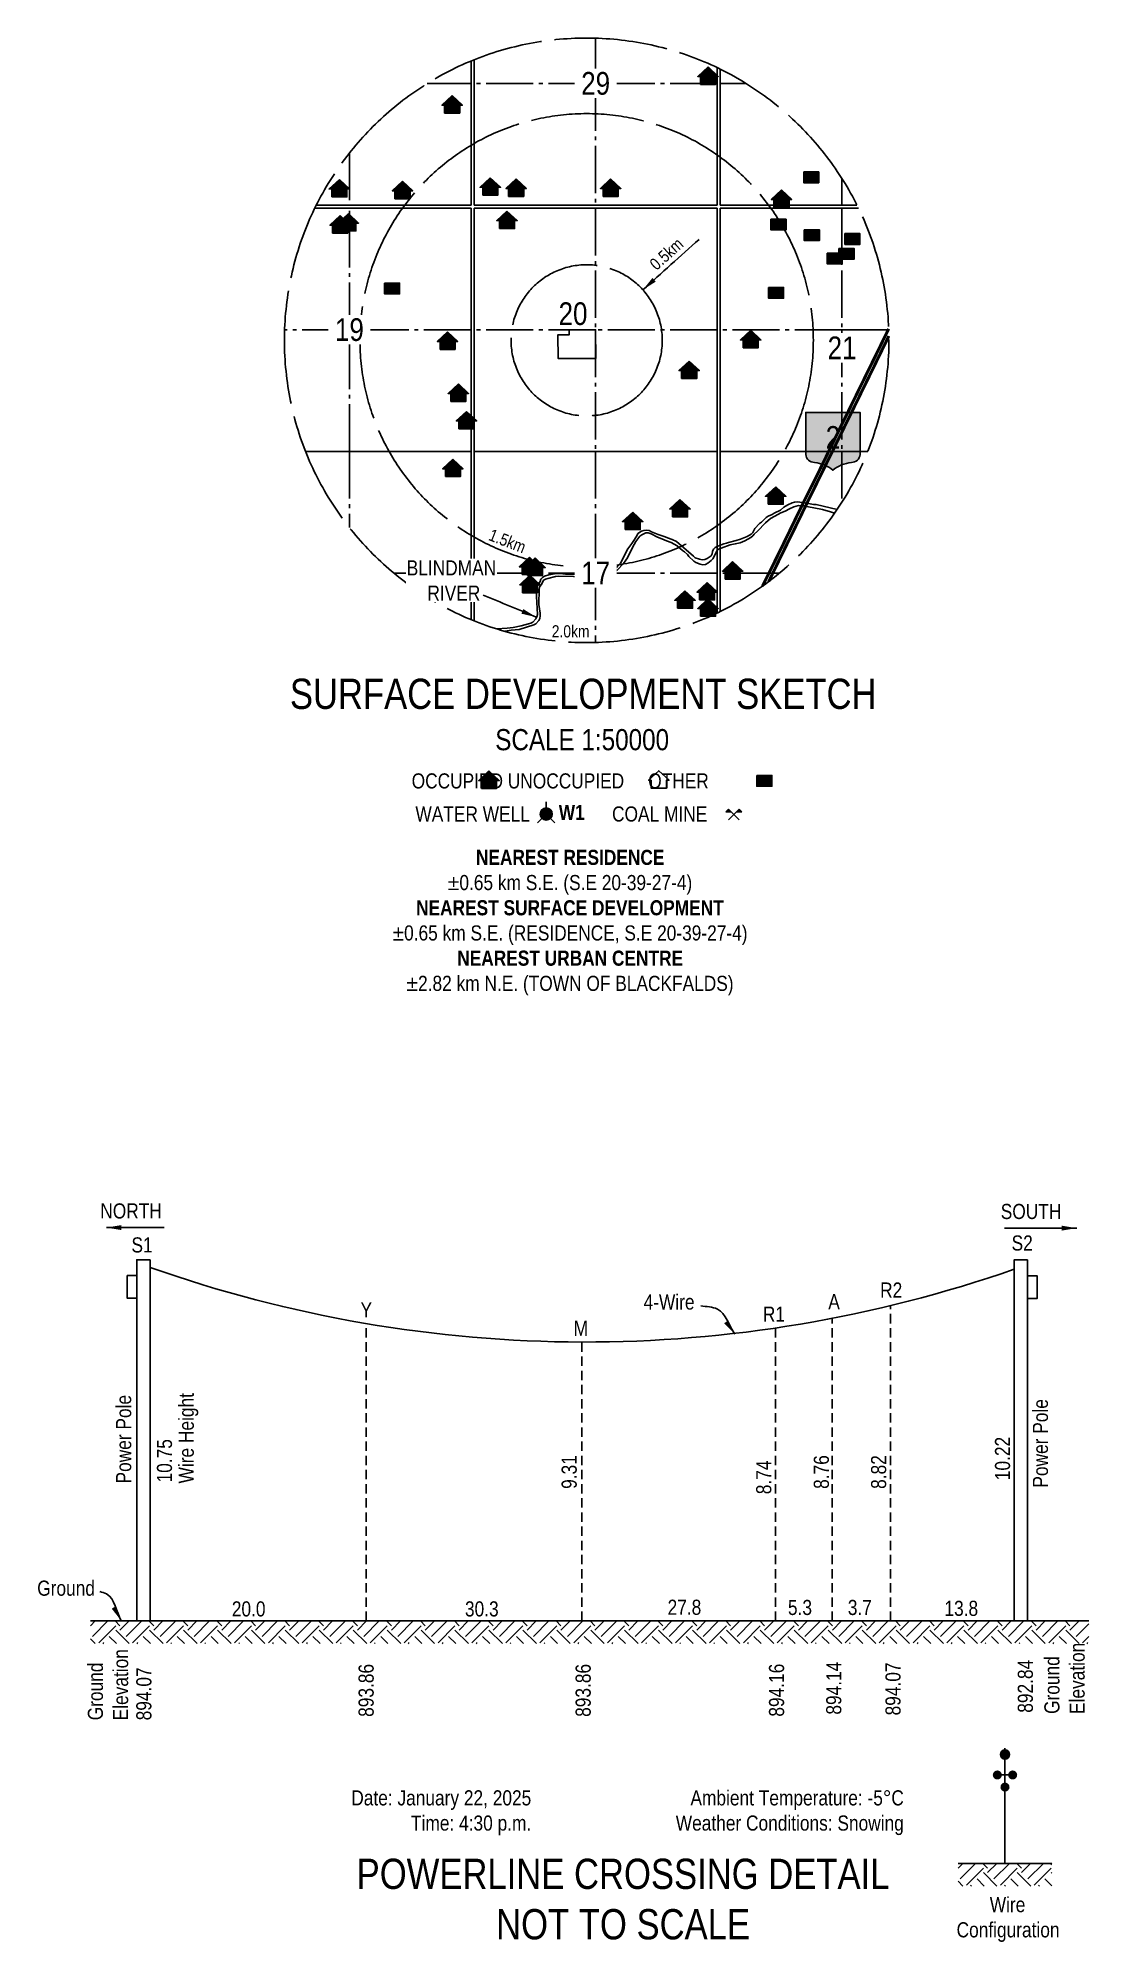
# Model space of a CAD drawing. Extents: x 300929 to 311962, y 5794822 to 5810027.
# Drawn here: x 302725 to 303420, y 5804676 to 5805935 of the extents above; entities that cross this region are included whole.
import ezdxf
from ezdxf.enums import TextEntityAlignment as Align

# ---------------------------------------------------------------- set-up
doc = ezdxf.new("R2010")
doc.units = 0
doc.header["$LTSCALE"] = 5
for name, pattern in [('foc-BUFFER', [16.75, 15, -1.75]), ('foc-QUARTERLINE', [33, 25, -3, 2, -3]), ('foc-TIELINE', [1.875, 1.25, -0.625]), ('foc-TOPO', [1, 0.2, -0.8])]:
    doc.linetypes.add(name, pattern=pattern)
for name, color, linetype in [('AS-POWER', 104, 'foc-POWER'), ('AS-POWER-EXISTING-T', 72, 'Continuous'), ('AS-RESIDENCE', 14, 'Continuous'), ('AS-SYMBOL', 7, 'Continuous'), ('AUX-BUFFER', 7, 'foc-BUFFER'), ('AUX-LABELS', 1, 'Continuous'), ('CG-NOTES', 7, 'Continuous'), ('DETAIL-T', 7, 'Continuous'), ('F-WS-S', 8, 'Continuous'), ('L-BD', 7, 'Continuous'), ('L-QSEC', 8, 'foc-QUARTERLINE'), ('L-SEC', 7, 'Continuous'), ('L-TIE', 7, 'foc-TIELINE'), ('P-CROSSINGS-GROUND', 48, 'foc-TOPO'), ('P-CROSSINGS-LINE', 3, 'Continuous'), ('P-PROPOSED', 10, 'Continuous'), ('ROUTE-MAP-HWY', 2, 'Continuous'), ('S-7', 6, 'Continuous'), ('T-CREEK', 160, 'Continuous'), ('T-WATER-T', 170, 'Continuous')]:
    doc.layers.add(name, color=color, linetype=linetype)
doc.styles.add('120', font='ARIALN.TTF', dxfattribs={"height": 13})
doc.styles.add('60L', font='ARIALN.TTF', dxfattribs={"height": 7.349999999999999})
doc.styles.add('80CG', font='ARIALN.TTF', dxfattribs={"height": 10})
doc.styles.add('80L', font='ARIALN.TTF', dxfattribs={"height": 10})
doc.styles.add('80V', font='ARIALN.TTF', dxfattribs={"oblique": 20.00000000000001, "height": 2})
doc.styles.add('BOLD', font='ARIALNB.TTF')
doc.styles.add('foc-LtypeFont', font='ARIALN.TTF', dxfattribs={"height": 7.349999999999999})
doc.styles.add('TXT', font='ARIALN.TTF', dxfattribs={"height": 0.2})
doc.linetypes.add('foc-POWER', pattern='A,6,-1,["P",foc-LtypeFont,S=0.2,R=0,X=-0.625,Y=-0.75],-1.239999999999999,4', length=12.24)
doc.dimstyles.new('Compass 5 000', dxfattribs={"dimscale": 5, "dimtxt": 9, "dimasz": 2, "dimexe": 0.2, "dimexo": 0.0625, "dimgap": 0.5, "dimtad": 0, "dimtih": 1, "dimtoh": 1, "dimzin": 0, "dimdsep": 46, "dimtxsty": '80CG', "dimcen": 0.1, "dimse1": 1, "dimse2": 1, "dimclrd": 256, "dimclrt": 256, "dimaunit": 1, "dimadec": 4, "dimazin": 0, "dimtfac": 0.06, "dimtofl": 0, "dimtmove": 0, "dimatfit": 1, "dimfxl": 0.2, "dimtolj": 1, "dimtzin": 0, "dimlwd": -1, "dimarcsym": 0})

msp = doc.modelspace()

# ---------------------------------------------------------------- texts
at = {"attachment_point": 1, "style": '60L'}
for s, width, insert, char_height, rotation in [('0.5km', 28.39186019621588, (303128.6168184469, 5805787.048565554), 7.999433680000029, 41.99885131081468), ('2.0km', 28.39186019621589, (303064.6908877409, 5805546.710074255), 8.000000000000057, 359.9976081177581)]:
    msp.add_mtext_dynamic_manual_height_columns(s, width=width, gutter_width=47.50000000000021, heights=[0], dxfattribs=dict(at, insert=insert, char_height=char_height, rotation=rotation))
at = {"layer": 'AS-POWER-EXISTING-T', "char_height": 10.00020671890652, "attachment_point": 7, "rotation": 90.00000000000001, "style": '80L'}
for insert in [(302786.5117926789, 5804978.882489995), (303393.1535807777, 5804976.134169769)]:
    msp.add_mtext_dynamic_manual_height_columns('Power Pole', width=177.0671946362118, gutter_width=50.00611424758896, heights=[0], dxfattribs=dict(at, insert=insert))
at = {"layer": 'CG-NOTES', "insert": (302869.9533902481, 5805398.143082536), "char_height": 10.00000000000006, "width": 412.3994344135012, "attachment_point": 1, "style": '80CG'}
msp.add_mtext('\\pi144.55;{\\fArial Narrow|b1|i0|c0|p34;NEAREST RESIDENCE}\\P\\pi125.93;±0.65 km S.E. (S.E 20-39-27-4)\\P\\pi104.93;{\\fArial Narrow|b1|i0|c0|p34;NEAREST SURFACE DEVELOPMENT}\\P\\pi89.341;±0.65 km S.E. (RESIDENCE, S.E 20-39-27-4)\\P\\pi132.15;{\\fArial Narrow|b1|i0|c0|p34;NEAREST URBAN CENTRE}\\P\\pi98.587;±2.82 km N.E. (TOWN OF BLACKFALDS)', dxfattribs=at)
at = {"layer": 'DETAIL-T', "color": 3, "style": '80CG'}
for s, insert, char_height, width, attachment_point in [('\\pi2.3966;SURFACE DEVELOPMENT SKETCH\\P\\pi138.28;{\\H0.7x;SCALE 1:50000}', (302889.0118684794, 5805511.366434295), 20.00000000000012, 390.0592034310199, 1), ('POWERLINE CROSSING DETAIL\\PNOT TO SCALE', (303111.8574499495, 5804703.77387194), 20.00041343781304, 360.8521547481207, 5)]:
    msp.add_mtext(s, dxfattribs=dict(at, insert=insert, char_height=char_height, width=width, attachment_point=attachment_point))
at = {"layer": 'L-BD', "char_height": 10.00020671890652, "style": '80L'}
for s, width, insert, attachment_point in [('NORTH', 48.76269802277942, (302806.6551193736, 5805164.219008652), 3), ('SOUTH', 48.76269802277942, (303401.8722316185, 5805163.85641067), 3), ('S2', 48.76269802277942, (303382.981275405, 5805142.989407486), 3), ('S1', 48.76269802277942, (302800.5675030109, 5805141.717044547), 3), ('R2', 48.76269802277942, (303296.603073062, 5805111.85971277), 3), ('Y', 12.61705320600274, (302945.7739592456, 5805098.766580993), 3), ('4-Wire', 95.65503494415277, (303159.1625489505, 5805103.956758524), 3), ('R1', 48.76269802277942, (303219.0004062449, 5805095.930464405), 3), ('A', 48.76269802277942, (303255.2898777396, 5805104.16023728), 3), ('^IM', 12.61705320600274, (303088.6840654711, 5805086.523307646), 3), ('Ground', 177.0671946362118, (302724.1820001606, 5804904.457949296), 7), ('20.0', 177.0671946362118, (302852.9606553745, 5804890.73296622), 7), ('30.3', 177.0671946362118, (303007.2370144569, 5804890.73296622), 7), ('27.8', 177.0671946362118, (303141.3217263984, 5804891.827864945), 7), ('5.3', 177.0671946362118, (303220.966795104, 5804891.706683673), 7), ('3.7', 177.0671946362118, (303260.582087324, 5804891.706683673), 7), ('13.8', 177.0671946362118, (303324.5125645681, 5804891.129914203), 7), ('Date: January 22, 2025\\PTime: 4:30 p.m.', 156.1801874294163, (303051.1090465973, 5804775.851207366), 3), ('Ambient Temperature: -5%%DC\\PWeather Conditions: Snowing', 184.6352507890536, (303297.6377693294, 5804775.851207366), 3), ('\\pi77.091;Wire\\P\\pi55.139;Configuration', 177.0671946362118, (303277.4156187036, 5804675.530820613), 7)]:
    msp.add_mtext_dynamic_manual_height_columns(s, width=width, gutter_width=50.00611424758896, heights=[0], dxfattribs=dict(at, insert=insert, attachment_point=attachment_point))
at = {"layer": 'L-BD', "char_height": 10.00020671890652, "attachment_point": 7, "rotation": 90.00000000000001, "style": '80L'}
for s, insert in [('Wire Height', (302830.8132098506, 5804978.882489995)), ('10.75', (302813.509933326, 5804979.550314763)), ('10.22', (303368.0962165286, 5804981.049381299)), ('9.31', (303081.3286262323, 5804975.294467968)), ('8.74', (303210.0911145587, 5804971.767395976)), ('8.76', (303248.1925254283, 5804975.294467968)), ('8.82', (303286.0999624775, 5804975.294467968)), ('Ground\\PElevation', (302784.5006884503, 5804822.153323397)), ('Ground\\PElevation', (303417.4399217166, 5804826.360192213)), ('894.07', (302799.8867246092, 5804822.153323397)), ('893.86', (302946.9756501998, 5804824.447051256)), ('893.86', (303090.5897247387, 5804824.447051256)), ('894.16', (303218.5481804606, 5804824.585950518)), ('894.14', (303256.4147581243, 5804825.930214923)), ('894.07', (303295.6261939306, 5804825.408563722)), ('892.84', (303383.1818468051, 5804827.173675492))]:
    msp.add_mtext_dynamic_manual_height_columns(s, width=177.0671946362118, gutter_width=50.00611424758896, heights=[0], dxfattribs=dict(at, insert=insert))

# ---------------------------------------------------------------- blocks, each defined once
blk = doc.blocks.new('res_occ')
for points in [[(0.1000986410450423, 0.8906701123119093), (-1.256710929257224, -0.3736609102117654), (1.456908211347308, -0.3736609102117654)], [(-0.8999013589549576, -1.425351696405505), (1.100098641045042, -1.425351696405505), (1.100098641045042, -0.3736609102117654), (-0.8999013589549576, -0.3736609102117654)]]:
    blk.add_hatch(color=14).paths.add_polyline_path(points)
at = {"color": 14}
for points in [[(0.1000986410450423, 0.8906701123119093), (-1.256710929257224, -0.3736609102117654), (1.456908211347308, -0.3736609102117654)], [(-0.8999013589549576, -1.425351696405505), (1.100098641045042, -1.425351696405505), (1.100098641045042, -0.3736609102117654), (-0.8999013589549576, -0.3736609102117654)]]:
    blk.add_lwpolyline(points, close=True, dxfattribs=at)
blk = doc.blocks.new('res_other')
blk.add_hatch(color=14).paths.add_polyline_path([(-1.090095315060079, 0.7346452188390687), (0.90990468493992, 0.7346452188390687), (0.90990468493992, -0.6930058059827389), (-1.090095315060079, -0.6930058059827389)])
at = {"color": 14}
blk.add_lwpolyline([(-1.090095315060079, 0.7346452188390687), (0.90990468493992, 0.7346452188390687), (0.90990468493992, -0.6930058059827389), (-1.090095315060079, -0.6930058059827389)], close=True, dxfattribs=at)
blk = doc.blocks.new('hwy_primary')
h = blk.add_hatch(color=255)
edge = h.paths.add_edge_path()
edge.add_line((-12.55651075217338, -6.465665019121843), (-12.55651075217338, 12.06093235083426))
edge.add_line((-12.55651075217338, 12.06093235083426), (11.38723733709685, 12.06093235083426))
edge.add_line((11.3872373370973, 12.06093235083426), (11.3872373370973, -6.465665021572022))
edge.add_arc((7.745863239457321, -6.323210403470512), 3.644159524111412, 267.0356154126261, 357.75966761743825, ccw=False)
edge.add_arc((9.389805930542025, -25.65009731670352), 15.79425859854451, 96.66228240425568, 129.1626000068807)
edge.add_arc((-10.5590793456181, -25.65009731670352), 15.79425859854473, 50.83739999311933, 83.33771759574431)
edge.add_arc((-8.915136654535672, -6.323210403470512), 3.644159524110878, 182.2403323825618, 272.9643845873739, ccw=False)
at = {"color": 3}
blk.add_lwpolyline([(-12.55651075217338, -6.465665019121843), (-12.55651075217338, 12.06093235083426), (11.3872373370973, 12.06093235083426), (11.3872373370973, -6.465665021572022, -0.4179197440755494), (7.557404830548421, -9.96249358361456, 0.1427676877764801), (-0.5846367075391754, -13.40391020653124, 0.14276768777648), (-8.726678245624498, -9.96249358361456, -0.4179197440755494), (-12.55651075217338, -6.465665021572022)], format="xyb", dxfattribs=at)
at = {"color": 3, "style": '80V', "flags": 8}
blk.add_attdef('HWY', text='', height=10, dxfattribs=at).set_placement((-0.5846367075391754, 1.049219383609852), align=Align.MIDDLE_CENTER)
blk = doc.blocks.new('res_abd')
at = {"color": 14}
blk.add_lwpolyline([(-1.132277761354271, -0.5720981349267277), (-1.132277761354271, -1.623788921120512), (0.8677222386457287, -1.623788921120512), (0.8677222386457287, -0.5720981349267277), (1.224531808947995, -0.5720981349267277), (-0.1322777613542712, 0.6922328875969472), (-1.489087331656537, -0.5720981349267277)], close=True, dxfattribs=at)
blk = doc.blocks.new('WAT')
h = blk.add_hatch(color=255)
h.dxf.hatch_style = 1
edge = h.paths.add_edge_path()
edge.add_arc((0, -9.095e-13), 0.9, 0, 360)
at = {"color": 170}
for p, q in [((0, 0.8163600828529524), (0, 1.632720165708633)), ((-0.5772537504765296, -0.5772537504772118), (-1.154507500952831, -1.154507500953513)), ((0.5772537504763023, -0.5772537504772118), (1.154507500952604, -1.154507500953513))]:
    blk.add_line(p, q, dxfattribs=at)
blk.add_circle((0, -9.095e-13), 0.8, dxfattribs=at)
blk = doc.blocks.new('Mine')
at = {"layer": 'AS-SYMBOL'}
h = blk.add_hatch(color=161, dxfattribs=at)
h.dxf.hatch_style = 1
h.paths.add_polyline_path([(-0.7071067811866669, 0.7071067811862122), (-1.06066017178, 0.3535533905931061), (-0.3535533905933335, 0.3535533905931061)])
h = blk.add_hatch(color=161, dxfattribs=at)
h.dxf.hatch_style = 1
h.paths.add_polyline_path([(0.7071067811866669, 0.7071067811862122), (0.3535533905933335, 0.3535533905931061), (1.060660171779545, 0.3535533905931061)])
at = {"layer": 'AS-SYMBOL', "color": 161}
for p, q in [((-0.7071067811866669, 0.7071067811862122), (-1.06066017178, 0.3535533905931061)), ((-1.06066017178, 0.3535533905931061), (-0.3535533905933335, 0.3535533905931061)), ((-0.7071067811866669, 0.7071067811862122), (0, 0)), ((0, 0), (-0.7071067811866669, -0.7071067811866669)), ((0, 0), (0.7071067811866669, 0.7071067811862122)), ((0, 0), (0.7071067811866669, -0.7071067811871217)), ((1.060660171779545, 0.3535533905931061), (0.3535533905933335, 0.3535533905931061)), ((0.7071067811866669, 0.7071067811862122), (1.060660171779545, 0.3535533905931061))]:
    blk.add_line(p, q, dxfattribs=at)
blk = doc.blocks.new('*U46')
at = {"layer": 'AS-RESIDENCE', "color": 14}
blk.add_lwpolyline([(130.0094260589617, -1.322521192724991), (140.0094260589617, -1.322521192724991), (140.0094260589617, -8.460776316836304), (130.0094260589617, -8.460776316836304)], close=True, dxfattribs=at)
at = {"layer": 'AS-RESIDENCE', "xscale": 5, "yscale": 5, "zscale": 5}
for name, p in [('res_occ', (-47.66033743372054, -2.875563331927253)), ('res_abd', (65.90965907502368, -1.710213968765913)), ('res_other', (135.4800298692175, -5.025206517771323))]:
    blk.add_blockref(name, p, dxfattribs=at)
at = {"layer": 'AS-SYMBOL', "color": 161, "xscale": 5, "yscale": 5, "zscale": 5}
blk.add_blockref('Mine', (114.9598472938055, -27.19839295274051), dxfattribs=at)
at = {"layer": 'F-WS-S', "xscale": 5, "yscale": 5, "zscale": 5}
blk.add_blockref('WAT', (-9.254789702994005, -26.90360913026706), dxfattribs=at)
at = {"layer": 'CG-NOTES', "char_height": 12, "style": '80CG'}
for s, insert, width, attachment_point in [('{\\H0.83333x;OCCUPIED^IUNOCCUPIED^I    OTHER}', (0, 0), 324.7070996215837, 2), ('\\pi0.13844;{\\H0.83333x;WATER WELL}', (-95.95369187874485, -21.87437678256902), 75.42665648021827, 1), ('\\pi0.33285;{\\H0.83333x;COAL MINE}', (33.96449791120948, -21.87437678256902), 62.52084180081854, 1)]:
    blk.add_mtext(s, dxfattribs=dict(at, insert=insert, width=width, attachment_point=attachment_point))
at = {"layer": 'T-WATER-T', "style": 'BOLD'}
blk.add_text('W1', height=10, dxfattribs=at).set_placement((-0.9772980101097506, -30.83371539245417))

# ---------------------------------------------------------------- hatches: boundary and pattern name
at = {"layer": 'AS-POWER-EXISTING-T'}
h = msp.add_hatch(color=256, dxfattribs=at)
h.dxf.hatch_style = 1
edge = h.paths.add_edge_path()
edge.add_arc((303364.5847319859, 5804799.541426372), 2.999759309414582, 0, 360)
h = msp.add_hatch(color=256, dxfattribs=at)
h.dxf.hatch_style = 1
edge = h.paths.add_edge_path()
edge.add_arc((303359.5054244225, 5804785.988082455), 2.999759309414582, 0, 360)
h = msp.add_hatch(color=256, dxfattribs=at)
h.dxf.hatch_style = 1
edge = h.paths.add_edge_path()
edge.add_arc((303364.5847319859, 5804777.986791882), 2.999759309414582, 0, 360)
h = msp.add_hatch(color=256, dxfattribs=at)
h.dxf.hatch_style = 1
edge = h.paths.add_edge_path()
edge.add_arc((303369.6640395494, 5804785.990325877), 2.999759309414582, 0, 360)
at = {"layer": 'P-CROSSINGS-GROUND'}
h = msp.add_hatch(dxfattribs=at)
h.set_pattern_fill('EARTH', color=256, scale=2.50005167972663, angle=45)
h.set_pattern_definition([(45, (-14761.09108837501, -16653.04616869528), (1.776393560054587e-15, 22.45110439985416), [15.87532816626403, -15.87532816626403]), (45, (-14765.30067045, -16648.83658662046), (1.776393560054587e-15, 22.45110439985416), [15.87532816626403, -15.87532816626403]), (45, (-14769.510252525, -16644.62700454668), (1.776393560054587e-15, 22.45110439985416), [15.87532816626403, -15.87532816626403]), (135, (-14769.510252525, -16641.82061649558), (-22.45110439985416, 1.776393560054587e-15), [15.875328166264, -15.875328166264]), (135, (-14765.30067045, -16637.61103442076), (-22.45110439985416, 1.776393560054587e-15), [15.875328166264, -15.875328166264]), (135, (-14761.09108837501, -16633.40145234699), (-22.45110439985416, 1.776393560054587e-15), [15.875328166264, -15.875328166264])])
h.paths.add_polyline_path([(303420.1260055596, 5804872.886994733), (303420.1260055595, 5804887.887304794), (302759.4004612019, 5804887.887304793), (302759.4004612019, 5804872.886994732)])
h = msp.add_hatch(dxfattribs=at)
h.set_pattern_fill('EARTH', color=256, scale=2.50005167972663, angle=45)
h.set_pattern_definition([(45, (-14815.56150024459, -16813.42224276644), (1.776393560054587e-15, 22.45110439985416), [15.87532816626403, -15.87532816626403]), (45, (-14819.77108231952, -16809.21266069169), (1.776393560054587e-15, 22.45110439985416), [15.87532816626403, -15.87532816626403]), (45, (-14823.98066439448, -16805.00307861685), (1.776393560054587e-15, 22.45110439985416), [15.87532816626403, -15.87532816626403]), (135, (-14823.98066439448, -16802.19669056674), (-22.45110439985416, 1.776393560054587e-15), [15.875328166264, -15.875328166264]), (135, (-14819.77108231952, -16797.987108492), (-22.45110439985416, 1.776393560054587e-15), [15.875328166264, -15.875328166264]), (135, (-14815.56150024459, -16793.77752641716), (-22.45110439985416, 1.776393560054587e-15), [15.875328166264, -15.875328166264])])
h.paths.add_polyline_path([(303395.6144008819, 5804712.510920638), (303395.6144008819, 5804727.511230714), (303333.555063088, 5804727.511230715), (303333.555063088, 5804712.510920638)])

# ---------------------------------------------------------------- linework, layer by layer
at = {"layer": 'AS-POWER'}
msp.add_arc((303086.5380985338, 5805934.430769661), 861.9764056394529, 250.5032850089962, 289.2485365612324, dxfattribs=at)
at = {"layer": 'AS-POWER-EXISTING-T'}
for p, q in [((303364.5847319859, 5804799.541426372), (303364.5847319859, 5804803.840080013)), ((303364.5847319859, 5804727.511230714), (303364.5847319859, 5804799.541426372)), ((303359.5054244225, 5804785.988082455), (303364.5847319859, 5804785.989204174)), ((303364.5847319859, 5804785.989204174), (303369.6640395494, 5804785.990325877))]:
    msp.add_line(p, q, dxfattribs=at)
for points in [[(302798.8510488954, 5805126.879652903), (302790.0682851069, 5805126.879652903), (302790.0682851069, 5804887.887304793), (302798.8510488954, 5804887.887304793)], [(303379.4856337002, 5805126.879652903), (303370.7028699106, 5805126.879652903), (303370.7028699106, 5804887.887304793), (303379.4856337002, 5804887.887304793)], [(302783.7760913158, 5805116.586670412), (302790.0682851069, 5805116.586670412), (302790.0682851069, 5805101.447235598), (302783.7760913158, 5805101.447235598)], [(303379.4856337002, 5805116.315233493), (303385.7778274934, 5805116.315233493), (303385.7778274934, 5805101.175798679), (303379.4856337002, 5805101.175798679)]]:
    msp.add_lwpolyline(points, close=True, dxfattribs=at)
msp.add_circle((303364.5847319859, 5804799.541426372), 2.999759309414582, dxfattribs=at)
at = {"layer": 'AUX-BUFFER'}
for radius in [199.9858420000004, 149.9893815000005, 49.99646050000011]:
    msp.add_circle((303087.7734054455, 5805735.262235446), radius, dxfattribs=at)
at = {"layer": 'L-QSEC', "color": 253, "ltscale": 0.25}
for p, q in [((303093.727369681, 5805935.159335444), (303093.727369681, 5805905.184322145)), ((303011.2483434859, 5805905.184322109), (302982.3188764987, 5805905.184322099)), ((303093.7273695889, 5805905.184322081), (303013.2601696148, 5805905.184322109)), ((303093.727369681, 5805905.184322145), (303093.727369681, 5805824.717122145)), ((303174.1944234859, 5805905.184322109), (303093.7273696472, 5805905.184322081)), ((303176.2062496439, 5805905.18432218), (303193.2279342607, 5805905.18432218)), ((302930.781289681, 5805859.147751334), (302930.781289681, 5805824.717122145)), ((303256.673449681, 5805842.345754752), (303256.673449681, 5805824.717122145)), ((302930.7812896109, 5805742.238242144), (302930.7812896107, 5805822.705442145)), ((303093.727369681, 5805822.705442142), (303093.7273696782, 5805742.238242145)), ((303256.673449681, 5805822.705442142), (303256.6734496782, 5805742.238242145)), ((302930.7812896472, 5805742.238242151), (302887.9098942237, 5805742.238242167)), ((302930.7811434217, 5805661.771188413), (302930.781289611, 5805742.238388333)), ((303011.2483434275, 5805742.23824218), (302930.7812895888, 5805742.238242151)), ((303093.7273696465, 5805742.23824211), (303013.2601696441, 5805742.238242109)), ((303093.7273696443, 5805742.238242086), (303093.7273696472, 5805661.771042083)), ((303174.1945696438, 5805742.238242109), (303093.7273696461, 5805742.23824211)), ((303256.6734496472, 5805742.238242151), (303176.2062496731, 5805742.23824218)), ((303256.6734496782, 5805742.23824215), (303256.673449681, 5805661.771042148)), ((303287.6369166665, 5805742.238242162), (303256.6734495888, 5805742.238242151)), ((302930.781289681, 5805661.771042145), (302930.781289681, 5805611.376719559)), ((303093.7273696472, 5805661.771042081), (303093.7273696472, 5805581.303842081)), ((303256.673449681, 5805661.771042145), (303256.673449681, 5805628.178716141)), ((303011.2483434859, 5805581.30384211), (302960.1375620446, 5805581.303842091)), ((303093.7273695889, 5805581.303842081), (303013.2601696148, 5805581.30384211)), ((303093.727369681, 5805581.303842145), (303093.727369681, 5805535.365135448)), ((303174.1944234859, 5805581.30384211), (303093.7273696472, 5805581.303842081)), ((303215.4092488525, 5805581.303842098), (303176.2062496148, 5805581.30384211))]:
    msp.add_line(p, q, dxfattribs=at)
at = {"layer": 'L-SEC', "color": 253}
for p, q in [((303011.2484165602, 5805905.18432218), (303011.2484030757, 5805920.02701994)), ((303013.260169644, 5805920.847440879), (303013.260169644, 5805905.184322145)), ((303174.1944965602, 5805905.18432218), (303174.1944870889, 5805915.610468511)), ((303176.2062496439, 5805914.632698643), (303176.2062496439, 5805905.184322145)), ((303011.248489644, 5805824.717122145), (303011.2484165602, 5805905.18432218)), ((303013.260169644, 5805905.184322145), (303013.260169644, 5805824.717122145)), ((303174.1945696439, 5805824.717122145), (303174.1944965602, 5805905.18432218)), ((303176.2062496439, 5805905.184322145), (303176.2062496439, 5805824.717122145)), ((302930.7812896463, 5805822.705442145), (302907.9181064192, 5805822.705442145)), ((302908.9105167639, 5805824.717122145), (302930.7812896459, 5805824.717122145)), ((302930.7812896459, 5805824.717122145), (303011.248489644, 5805824.717122145)), ((303011.248489644, 5805822.705442145), (302930.7812896463, 5805822.705442145)), ((303011.2484896441, 5805742.238242144), (303011.248489644, 5805822.705442145)), ((303013.260169644, 5805824.717122145), (303093.7273696459, 5805824.717122145)), ((303013.260169644, 5805822.705442145), (303013.2601696411, 5805742.238242147)), ((303093.7273696463, 5805822.705442145), (303013.260169644, 5805822.705442145)), ((303093.7273696459, 5805824.717122145), (303174.1945696439, 5805824.717122145)), ((303174.1945696439, 5805822.705442145), (303093.7273696463, 5805822.705442145)), ((303174.1945696441, 5805742.238242144), (303174.1945696439, 5805822.705442145)), ((303176.2062496439, 5805824.717122145), (303256.6734496459, 5805824.717122145)), ((303176.2062496439, 5805822.705442145), (303176.2062496411, 5805742.238242147)), ((303256.6734496463, 5805822.705442145), (303176.2062496439, 5805822.705442145)), ((303256.6734496459, 5805824.717122145), (303266.6362941262, 5805824.717122145)), ((303267.628704472, 5805822.705442143), (303256.6734496463, 5805822.705442145)), ((303011.2483434567, 5805661.771042223), (303011.2484896441, 5805742.238242144)), ((303013.2601696411, 5805742.238242147), (303013.260169644, 5805661.771042145)), ((303174.1944234567, 5805661.771042223), (303174.1945696441, 5805742.238242144)), ((303176.2062496411, 5805742.238242147), (303176.2062496439, 5805661.771042145)), ((302930.781289618, 5805661.771042116), (302901.7808017597, 5805661.771042126)), ((303011.2483434567, 5805661.771042145), (302930.781289618, 5805661.771042116)), ((303011.2484165602, 5805581.30384218), (303011.2483434567, 5805661.771042223)), ((303013.260169644, 5805661.771042145), (303013.260169644, 5805581.303842145)), ((303093.727369618, 5805661.771042116), (303013.260169644, 5805661.771042145)), ((303174.1944234567, 5805661.771042145), (303093.727369618, 5805661.771042116)), ((303174.1944965602, 5805581.30384218), (303174.1944234567, 5805661.771042223)), ((303176.2062496439, 5805661.771042145), (303176.2062496439, 5805581.303842145)), ((303256.673449618, 5805661.771042116), (303176.2062496439, 5805661.771042145)), ((303273.7660091279, 5805661.77104212), (303256.673449618, 5805661.771042116)), ((303011.2484445408, 5805550.497433808), (303011.2484165602, 5805581.30384218)), ((303013.260169644, 5805581.303842145), (303013.260169644, 5805549.677030014)), ((303174.19452053, 5805554.914018412), (303174.1944965602, 5805581.30384218)), ((303176.2062496439, 5805581.303842145), (303176.2062496439, 5805555.891772249))]:
    msp.add_line(p, q, dxfattribs=at)
at = {"layer": 'L-TIE', "flags": 128}
for points in [[(303288.7781361333, 5804887.887304794), (303288.7781361333, 5805096.515325814)], [(302941.7611551221, 5804887.887304793), (302941.7611551221, 5805084.699658934)], [(303212.6437682273, 5804887.887304794), (303212.6437682273, 5805081.728779543)], [(303250.2889213152, 5804887.887304794), (303250.2889213152, 5805088.15126978)], [(303084.6712613475, 5804887.887304793), (303084.6712613475, 5805072.456385586)]]:
    msp.add_lwpolyline(points, dxfattribs=at)
at = {"layer": 'P-CROSSINGS-LINE', "color": 3}
for p, q in [((302759.4004612019, 5804887.887304793), (303420.1260055596, 5804887.887304794)), ((303333.555063088, 5804727.511230714), (303395.6144008819, 5804727.511230714))]:
    msp.add_line(p, q, dxfattribs=at)
at = {"layer": 'P-PROPOSED'}
msp.add_lwpolyline([(303076.263385063, 5805738.989681315), (303076.2423897221, 5805742.238242086), (303093.7273696782, 5805742.23824211), (303093.8399447465, 5805723.254343107), (303093.8399447465, 5805723.254343107), (303068.8607068123, 5805723.255385895), (303068.8607068123, 5805723.255385895), (303068.7692984341, 5805738.991116245), (303076.263385063, 5805738.989681315), (303076.263385063, 5805738.989681315)], close=True, dxfattribs=at)
at = {"layer": 'ROUTE-MAP-HWY', "const_width": 2.000000000000015, "flags": 128}
for points in [[(303204.0831105846, 5805572.577902292), (303210.0234142563, 5805584.530030175), (303214.2432448153, 5805593.06978609), (303218.3286580783, 5805601.414865838), (303222.4548484727, 5805609.90240716), (303226.4057248041, 5805618.065079276), (303227.9918970883, 5805621.321920395), (303230.3550990819, 5805626.175479383), (303233.7815332038, 5805633.087522988), (303234.329535675, 5805634.192428291), (303238.4380977635, 5805642.391881245), (303242.4818049913, 5805650.604731833), (303246.4858703502, 5805658.845440522), (303250.4754795677, 5805666.980465509), (303254.4118214727, 5805675.117754861), (303258.4822614713, 5805683.383025359), (303259.6373353081, 5805685.735317795), (303262.6622827572, 5805691.89646664), (303266.7338223298, 5805700.228568831), (303270.791595414, 5805708.507289574), (303275.1374606166, 5805717.422530377), (303279.0014417566, 5805725.209478312), (303287.613150977, 5805742.896966502)], [(303208.2212602029, 5805575.617600123), (303213.3776052471, 5805586.209546523), (303218.0957037956, 5805595.857568201), (303223.3650736982, 5805606.56267459), (303228.6710403946, 5805617.405813618), (303230.2585657045, 5805620.679353497), (303233.9781610839, 5805628.351383741), (303235.1941384301, 5805630.827132003), (303239.3722643994, 5805639.330374643), (303244.6598126499, 5805650.104683711), (303250.0711644719, 5805661.100472756), (303255.2873773995, 5805671.721333219), (303260.4686205263, 5805682.307753481), (303265.8445235065, 5805693.218023421), (303271.026693057, 5805703.872428156), (303276.3312737521, 5805714.647051928), (303287.7383412892, 5805738.114063086)]]:
    msp.add_lwpolyline(points, dxfattribs=at)
at = {"layer": 'T-CREEK'}
for points in [[(303028.4282964786, 5805544.285071575), (303035.1323214923, 5805544.719085175), (303039.1096214916, 5805545.273543484), (303044.4643767039, 5805546.381991234), (303049.2100065472, 5805547.767039895), (303050.7991071808, 5805548.029186858), (303052.1696710348, 5805548.782184273), (303054.0844740461, 5805550.956323858), (303054.8320307683, 5805552.285537268), (303055.1723691395, 5805553.797912213), (303054.5059355131, 5805565.769004619), (303054.8979869697, 5805571.083447163), (303055.3275493659, 5805572.899598395), (303056.9151120153, 5805575.760514935), (303057.4552378914, 5805577.281746811), (303058.5144524945, 5805578.322827512), (303059.7812273139, 5805579.171816329), (303062.8447307313, 5805580.090968171), (303067.9125609439, 5805580.889016275), (303069.8090358513, 5805580.962950897), (303071.921153902, 5805580.645074484), (303073.7216534723, 5805580.615194178), (303085.7278801878, 5805580.384037395), (303094.0430660227, 5805579.541107352), (303097.2658024131, 5805579.333940855), (303099.2506929992, 5805579.711642278), (303100.8249878158, 5805580.373494503), (303102.186995226, 5805581.326276219), (303103.8450827426, 5805582.205207117), (303104.8322448476, 5805582.728486652), (303108.1167067589, 5805585.656833186), (303110.131260957, 5805587.834019165), (303115.0638886194, 5805597.224378894), (303117.7184572548, 5805600.927655147), (303118.4662571236, 5805602.255739019), (303121.0219946006, 5805605.955192057), (303121.6659869952, 5805607.379319508), (303123.9988399131, 5805609.070586484), (303125.5849698643, 5805609.431686948), (303127.277788969, 5805609.597756873), (303129.0822701799, 5805609.468998041), (303130.6151061518, 5805608.6280856), (303134.985822934, 5805606.799076148), (303139.743532192, 5805605.285268614), (303141.271646158, 5805604.545270044), (303144.4130136571, 5805603.467936534), (303147.2672703071, 5805602.080221148), (303158.5416316357, 5805592.422094408), (303159.5825783358, 5805591.362979761), (303162.4202938682, 5805590.373818796), (303164.1328156558, 5805590.040323711), (303165.9254348121, 5805590.210366604), (303167.5998721315, 5805590.876128417), (303170.1286953777, 5805592.673938233), (303170.776345818, 5805593.999189044), (303171.0138211682, 5805595.607663614), (303171.7538032664, 5805597.136702752), (303172.8091576356, 5805598.276660131), (303174.66008195, 5805599.029835466), (303176.6689740744, 5805599.847147163), (303178.5169875054, 5805600.599036643), (303180.203105433, 5805600.96502503), (303181.6803446453, 5805601.523051285), (303186.632637947, 5805602.715850244), (303189.5962140178, 5805603.631077475), (303194.0226005626, 5805605.502986592), (303196.6630340533, 5805607.006050072), (303197.7222401789, 5805608.047051686), (303199.1140021115, 5805610.800405827), (303202.087834038, 5805614.015907613), (303203.4546191957, 5805614.868814421), (303206.528491042, 5805618.088048518), (303207.7982578596, 5805618.837041765), (303210.5552794544, 5805619.944342563), (303211.9170884241, 5805620.8971404), (303216.139689865, 5805622.862204822), (303218.2619123593, 5805624.844433062), (303220.9023930226, 5805626.346611884), (303223.750457506, 5805627.657651115), (303225.3317695229, 5805628.119578201), (303227.3242211755, 5805628.297412974), (303230.3427170384, 5805627.874127613), (303234.3208325931, 5805627.250573209), (303237.9880540744, 5805626.613610779), (303239.6885537539, 5805626.579829206), (303253.4588854667, 5805623.269336815)], [(303251.7965161189, 5805620.848471065), (303249.1751049762, 5805621.750916923), (303243.917983178, 5805623.245149498), (303233.3661066967, 5805625.332138835), (303231.6262286545, 5805625.664900425), (303229.3186684581, 5805625.831009198), (303228.0172649984, 5805625.924547222), (303224.8538023328, 5805625.001531442), (303222.0018757985, 5805623.790433452), (303219.1655775859, 5805622.179660106), (303216.2060141685, 5805621.164540884), (303212.1986941783, 5805618.808511445), (303209.4543894203, 5805617.402608067), (303206.0690791268, 5805614.471408195), (303200.781882478, 5805609.066128752), (303198.5596896657, 5805607.079977104), (303197.7080092294, 5805605.846858636), (303196.4450317116, 5805604.898024366), (303192.4377953893, 5805602.542000686), (303189.3859900018, 5805601.323177758), (303186.1199456419, 5805600.496209356), (303182.645092025, 5805599.860293309), (303176.6764279482, 5805597.7061716), (303175.0521790394, 5805597.165290141), (303174.6679728455, 5805596.749792157), (303174.092998683, 5805596.128096512), (303171.2047169824, 5805590.716483337), (303170.2493989231, 5805589.57943838), (303167.9193132821, 5805587.78922721), (303166.3536860014, 5805586.92844681), (303164.5610612602, 5805586.758462136), (303162.9476099222, 5805587.094943706), (303160.1019902833, 5805588.283908292), (303158.7700308714, 5805589.131620603), (303155.446942317, 5805592.301502419), (303154.601753991, 5805593.46845879), (303152.4313301831, 5805595.283199863), (303151.0982200398, 5805596.130934182), (303147.5790398591, 5805599.1931906), (303143.6886234868, 5805601.540322098), (303140.5510297508, 5805602.517721125), (303137.5978429695, 5805603.901712174), (303134.6561947679, 5805604.986835314), (303130.3660272732, 5805607.319374181), (303128.4460007584, 5805607.843982626), (303126.9453631684, 5805607.885529117), (303124.1961283549, 5805606.578381923), (303123.0340711038, 5805605.633342644), (303120.3706832961, 5805602.130988592), (303118.1273834869, 5805598.14350931), (303114.6941681688, 5805591.311418954), (303112.0433917131, 5805587.509299372), (303107.9112821951, 5805583.248879708), (303106.5873680635, 5805582.210758922), (303101.3703439406, 5805579.194804754), (303098.4184364011, 5805577.979852797), (303096.4375777497, 5805577.502285128), (303094.0544746682, 5805577.673582826), (303087.3987662729, 5805578.549721219), (303079.0828196534, 5805579.02496805), (303069.1759128176, 5805579.2379977), (303067.0842283879, 5805579.057337306), (303062.1360743376, 5805577.764567079), (303060.5576839499, 5805577.20263694), (303059.2869163495, 5805576.453515932), (303057.7914033037, 5805573.795298523), (303056.7439298113, 5805572.455480305), (303056.3154692772, 5805570.639387394), (303056.2132635771, 5805560.437672006), (303056.9350565283, 5805554.76637026), (303057.0051434628, 5805552.969744557), (303056.8714665647, 5805551.265203965), (303056.2236242564, 5805549.939954988), (303054.2091163021, 5805547.761910285), (303052.7422970396, 5805546.905080851), (303043.0571533288, 5805544.02824097), (303037.7818539297, 5805543.42225154), (303033.9081908622, 5805542.77182635), (303033.5966460493, 5805542.754710499)]]:
    msp.add_lwpolyline(points, dxfattribs=at)

# ---------------------------------------------------------------- block references
at = {"layer": 'AS-RESIDENCE', "xscale": 5.00000000000003, "yscale": 5.00000000000003, "zscale": 5.00000000000003}
for name, p in [('res_occ', (303167.5705696961, 5805911.742618668)), ('res_occ', (302998.2597575707, 5805892.692532156)), ('res_occ', (302923.6277943724, 5805837.263902639)), ('res_occ', (302965.4198776379, 5805836.04610228)), ('res_occ', (303023.4756938774, 5805838.363058261)), ('res_occ', (303040.5860594694, 5805837.591629892)), ('res_occ', (303103.1369569987, 5805837.640946656)), ('res_other', (303236.8518549065, 5805843.017636948)), ('res_occ', (303216.2309440288, 5805830.314351563)), ('res_occ', (302924.1732117005, 5805813.322186391)), ('res_occ', (302929.5815203654, 5805814.723910474)), ('res_occ', (303034.5348201102, 5805816.36368283)), ('res_other', (303215.2002346747, 5805811.742737519)), ('res_other', (303237.1894948822, 5805804.754491701)), ('res_other', (303264.0623390667, 5805802.161687556)), ('res_other', (303252.3474449705, 5805789.346209863)), ('res_other', (303260.1820728752, 5805792.357285316)), ('res_other', (302959.4768245148, 5805769.454786667)), ('res_other', (303213.5659923398, 5805766.552684939)), ('res_occ', (302995.2322822519, 5805736.355394476)), ('res_occ', (303195.8187608604, 5805737.432930395)), ('res_occ', (303155.1154720468, 5805717.090122678)), ('res_occ', (303002.3751726269, 5805701.963077557)), ('res_occ', (303007.7727210109, 5805683.792839213)), ('res_occ', (302998.7627717977, 5805652.19378129)), ('res_occ', (303212.3889357539, 5805633.939184261)), ('res_occ', (303117.7488883145, 5805617.198303629)), ('res_occ', (303149.0264645951, 5805625.565721571)), ('res_occ', (303049.4988070743, 5805587.362498646)), ('res_occ', (303053.1316099972, 5805586.810961773)), ('res_occ', (303183.8517097145, 5805584.401915827)), ('res_occ', (303049.7301627674, 5805575.398211809)), ('res_occ', (303166.9597411266, 5805570.590984597)), ('res_occ', (303152.3287411348, 5805565.143068612)), ('res_occ', (303167.5547860574, 5805559.773981537))]:
    msp.add_blockref(name, p, dxfattribs=at)
at = {"layer": 'AUX-LABELS'}
ref = msp.add_blockref('hwy_primary', (303251.6152610883, 5805669.427824402), dxfattribs=dict(at, xscale=1.500000000000016, yscale=1.500000000000016, zscale=1.500000000000016))
ref.add_attrib('HWY', '2', dxfattribs={"layer": '0', "color": 240, "height": 15.00000000000006, "style": '80V', "flags": 8}).set_placement((303250.738306025, 5805671.001653478), align=Align.MIDDLE_CENTER)
at = {"layer": 'CG-NOTES'}
msp.add_blockref('*U46', (303070.2765464836, 5805448.740618916), dxfattribs=at)

msp.set_redraw_order([(e.dxf.handle, doc.entitydb.next_handle()) for e in msp.query("TEXT MTEXT ATTDEF DIMENSION ARC_DIMENSION")])  # texts and dimensions are drawn at this point

# ---------------------------------------------------------------- leaders
at = {"path_type": 1}
msp.add_leader([(303124.9739100019, 5805768.665356905), (303162.1744145591, 5805802.068478364)], dimstyle='Compass 5 000', override={"dimgap": 0.5, "dimtad": 0}, dxfattribs=at)
at = {"layer": 'L-BD', "path_type": 1}
for points in [[(302769.9310525291, 5805148.1766926), (302808.1922706165, 5805148.1766926)], [(303412.0252246504, 5805147.814094634), (303364.2074146532, 5805147.814094634)], [(303185.8664532723, 5805077.628677794), (303174.2737995411, 5805094.252018397), (303163.3251898243, 5805096.504170088)], [(302779.7367718265, 5804888.081350788), (302770.0530262945, 5804905.769002072), (302765.6650937964, 5804907.431944013)]]:
    msp.add_leader(points, dimstyle='Compass 5 000', override={"dimgap": 0.5, "dimtad": 0}, dxfattribs=at)

# ---------------------------------------------------------------- next in the draw order: texts
at = {"layer": 'S-7', "char_height": 15.00000000000006, "attachment_point": 5, "style": '120', "bg_fill": 3, "box_fill_scale": 1.15, "bg_fill_color": 256}
for s, insert, width, bg_fill_transparency in [('29', (303093.727369681, 5805905.184322145), 23.30832196452958, 13369386), ('20', (303078.7619477451, 5805752.801076157), 23.30832196452958, 13369391), ('19', (302930.7812895888, 5805742.238242151), 23.30832196452956, 15138838), ('21', (303256.7690916091, 5805730.288015028), 23.30832196452958, 13369426), ('17', (303093.727369681, 5805581.303842145), 23.30832196452958, 13369396)]:
    msp.add_mtext(s, dxfattribs=dict(at, insert=insert, width=width, bg_fill_transparency=bg_fill_transparency))
at = {"layer": 'T-WATER-T', "insert": (302998.2885549138, 5805589.68575977), "char_height": 10.00000000000007, "width": 58.32646657571676, "attachment_point": 2, "style": 'TXT', "bg_fill": 3, "box_fill_scale": 1.1, "bg_fill_color": 256, "bg_fill_transparency": 0}
msp.add_mtext('BLINDMAN\\P RIVER', dxfattribs=at)

# ---------------------------------------------------------------- next in the draw order: texts
at = {"insert": (303025.1659425054, 5805610.742945969), "char_height": 7.999433680000029, "attachment_point": 1, "rotation": 338.62908114657483, "style": '60L'}
msp.add_mtext_dynamic_manual_height_columns('1.5km', width=28.39186019621588, gutter_width=47.50000000000021, heights=[0], dxfattribs=at)

# ---------------------------------------------------------------- next in the draw order: leaders
at = {"layer": 'T-WATER-T', "path_type": 1}
msp.add_leader([(303054.4647668923, 5805552.08031425), (303019.2760530263, 5805566.685240394)], dimstyle='Compass 5 000', override={"dimgap": 0.5, "dimtad": 0}, dxfattribs=at)

doc.saveas('drawing.dxf')
